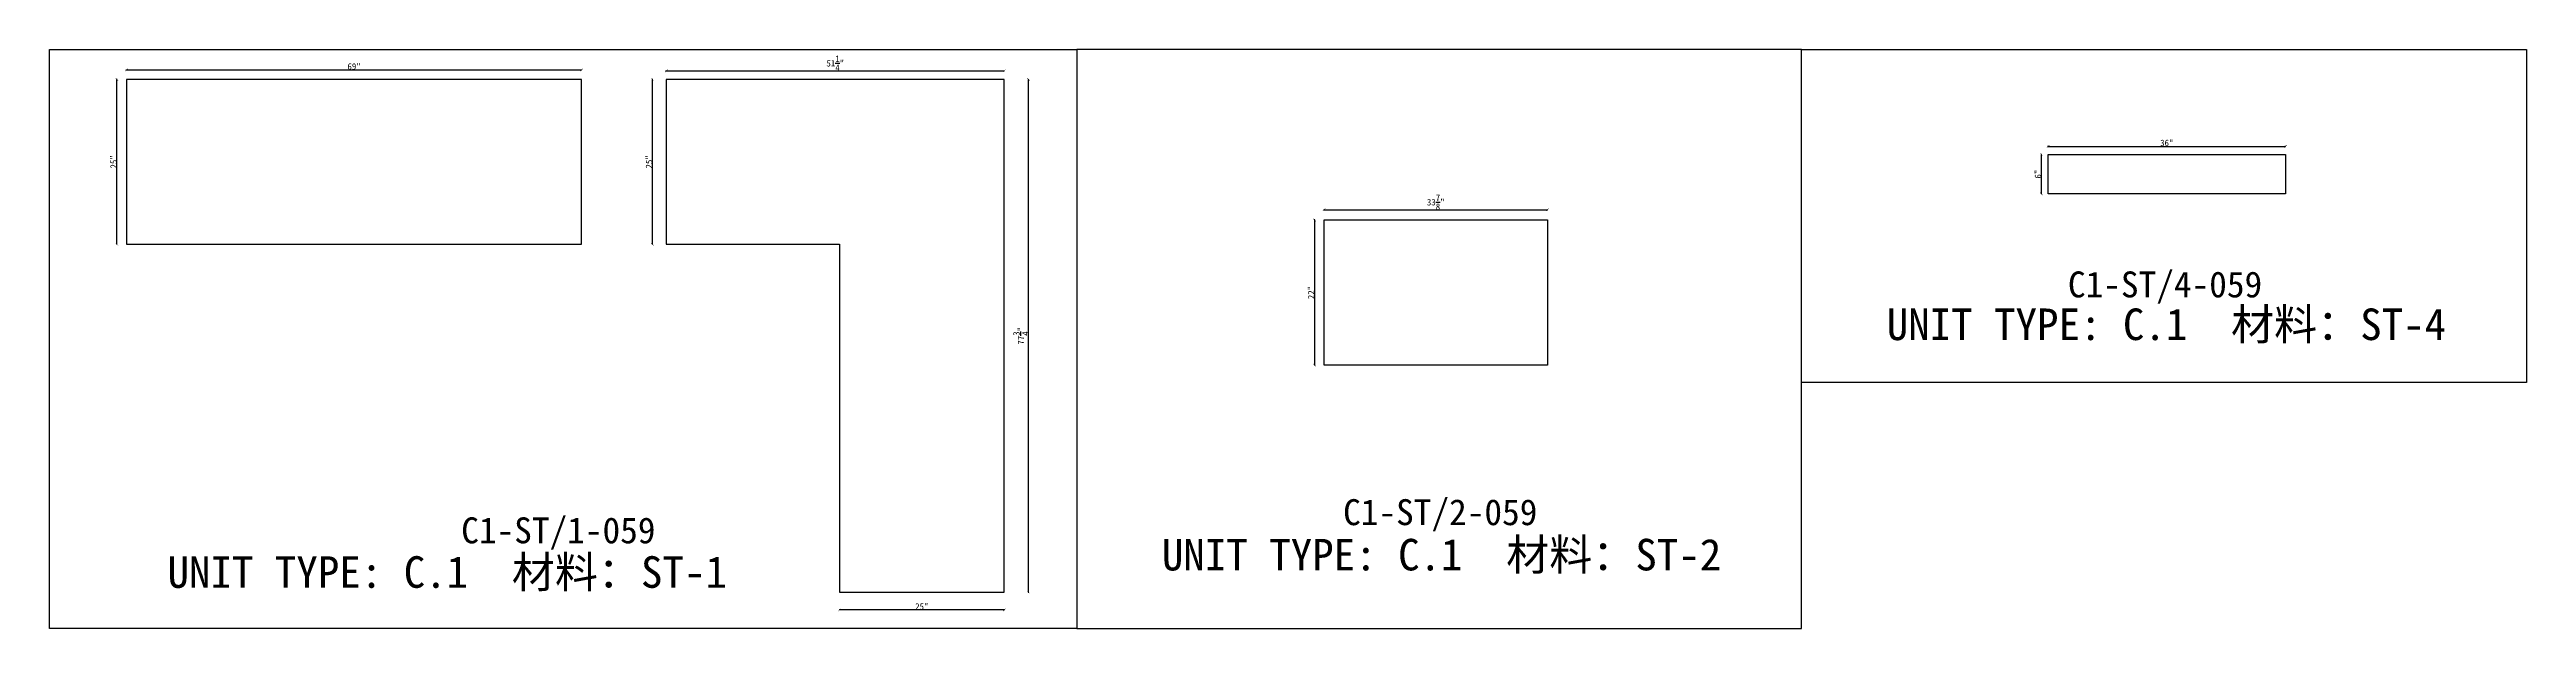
# Model space of a CAD drawing. Header units: millimetres. Extents: x -46966 to 138077, y -48408 to 2116.
# Drawn here: x -46966 to -37426, y -39505 to -37276 of the extents above; entities that cross this region are included whole.
import ezdxf
from ezdxf.enums import TextEntityAlignment as Align

# ---------------------------------------------------------------- set-up
doc = ezdxf.new("R2010")
doc.units = ezdxf.units.MM
doc.layers.add('PART_NUMBER', color=3, linetype='Continuous')
doc.styles.add('样式 1', font='')
doc.styles.get('样式 1').set_extended_font_data('NSimSun')
doc.dimstyles.new('副本 ISO-25', dxfattribs={"dimtxt": 25, "dimasz": 10, "dimexe": 1.5, "dimexo": 0.5, "dimtad": 1, "dimlfac": 0.03937, "dimlunit": 5, "dimtxsty": '样式 1', "dimblk": 'ARCHTICK', "dimcen": 2.5, "dimclrd": 256, "dimclrt": 1, "dimazin": 3, "dimtfac": 1, "dimtmove": 0, "dimatfit": 3, "dimfxlon": 1})

msp = doc.modelspace()

# ---------------------------------------------------------------- texts
at = {"style": '样式 1'}
for s, p in [('材料：ST-4', (-38563.503, -38394.542)), ('UNIT TYPE: C.1', (-39889.784, -38394.542)), ('材料：ST-1', (-45185.463, -39348.674)), ('UNIT TYPE: C.1', (-42681.658, -39281.721)), ('材料：ST-2', (-41355.377, -39281.721)), ('UNIT TYPE: C.1', (-46511.744, -39348.674))]:
    msp.add_text(s, height=121.5865, dxfattribs=at).set_placement(p)
at = {"layer": 'PART_NUMBER', "color": 3, "style": '样式 1'}
for s, p in [('C1-ST/4-059', (-38817.548, -38180.216)), ('C1-ST/2-059', (-41609.422, -39057.385)), ('C1-ST/1-059', (-45006.304, -39127.385))]:
    msp.add_text(s, height=100, dxfattribs=at).set_placement(p, align=Align.MIDDLE_CENTER)

# ---------------------------------------------------------------- blocks, each defined once
blk = doc.blocks.new('_ArchTick')
at = {"color": 0, "linetype": 'ByBlock', "const_width": 0.15}
blk.add_lwpolyline([(-0.5, -0.5), (0.5, 0.5)], dxfattribs=at)
blk = doc.blocks.new('*D176')
at = {"color": 0, "lineweight": -2, "transparency": 16777216}
for p, q in [((-46705.4, -37390.6), (-46707.9, -37390.6)), ((-46705.4, -38025.6), (-46707.9, -38025.6))]:
    blk.add_line(p, q, dxfattribs=at)
at = {"lineweight": -2, "transparency": 16777216}
blk.add_line((-46706.4, -38025.6), (-46706.4, -37390.6), dxfattribs=at)
at = {"layer": 'Defpoints', "color": 0, "transparency": 16777216}
for p in [(-46706.4, -37390.6), (-46669.4, -37390.6), (-46669.4, -38025.6)]:
    blk.add_point(p, dxfattribs=at)
at = {"lineweight": -2, "transparency": 16777216, "xscale": 10, "yscale": 10, "zscale": 10}
for p, rotation in [((-46706.4, -37390.6), 90), ((-46706.4, -38025.6), 270)]:
    blk.add_blockref('_ArchTick', p, dxfattribs=dict(at, rotation=rotation))
at = {"color": 1, "transparency": 16777216, "insert": (-46719.5, -37708.1), "char_height": 25, "attachment_point": 5, "rotation": 90, "style": '样式 1'}
blk.add_mtext('\\A1;25"', dxfattribs=at)
blk = doc.blocks.new('*D177')
at = {"color": 0, "lineweight": -2, "transparency": 16777216}
for p, q in [((-46669.4, -37355.2), (-46669.4, -37352.7)), ((-44916.8, -37355.2), (-44916.8, -37352.7))]:
    blk.add_line(p, q, dxfattribs=at)
at = {"lineweight": -2, "transparency": 16777216}
blk.add_line((-46669.4, -37354.2), (-44916.8, -37354.2), dxfattribs=at)
at = {"layer": 'Defpoints', "color": 0, "transparency": 16777216}
for p in [(-46669.4, -37390.6), (-44916.8, -37354.2), (-44916.8, -37390.6)]:
    blk.add_point(p, dxfattribs=at)
at = {"lineweight": -2, "transparency": 16777216, "xscale": 10, "yscale": 10, "zscale": 10, "rotation": 180}
blk.add_blockref('_ArchTick', (-46669.4, -37354.2), dxfattribs=at)
at = {"lineweight": -2, "transparency": 16777216, "xscale": 10, "yscale": 10, "zscale": 10}
blk.add_blockref('_ArchTick', (-44916.8, -37354.2), dxfattribs=at)
at = {"color": 1, "transparency": 16777216, "insert": (-45793.1, -37341.1), "char_height": 25, "attachment_point": 5, "style": '样式 1'}
blk.add_mtext('\\A1;69"', dxfattribs=at)
blk = doc.blocks.new('*D172')
at = {"color": 0, "lineweight": -2, "transparency": 16777216}
for p, q in [((-44590.5, -37358.4), (-44590.5, -37355.9)), ((-43288.8, -37358.4), (-43288.8, -37355.9))]:
    blk.add_line(p, q, dxfattribs=at)
at = {"lineweight": -2, "transparency": 16777216}
blk.add_line((-44590.5, -37357.4), (-43288.8, -37357.4), dxfattribs=at)
at = {"layer": 'Defpoints', "color": 0, "transparency": 16777216}
for p in [(-44590.5, -37390.6), (-43288.8, -37357.4), (-43288.8, -37390.6)]:
    blk.add_point(p, dxfattribs=at)
at = {"lineweight": -2, "transparency": 16777216, "xscale": 10, "yscale": 10, "zscale": 10, "rotation": 180}
blk.add_blockref('_ArchTick', (-44590.5, -37357.4), dxfattribs=at)
at = {"lineweight": -2, "transparency": 16777216, "xscale": 10, "yscale": 10, "zscale": 10}
blk.add_blockref('_ArchTick', (-43288.8, -37357.4), dxfattribs=at)
at = {"color": 1, "transparency": 16777216, "insert": (-43939.6, -37328.4), "char_height": 25, "attachment_point": 5, "style": '样式 1'}
blk.add_mtext('\\A1;51{\\H1x;\\S1/4;}"', dxfattribs=at)
blk = doc.blocks.new('*D173')
at = {"color": 0, "lineweight": -2, "transparency": 16777216}
for p, q in [((-44643, -37390.6), (-44645.5, -37390.6)), ((-44643, -38025.6), (-44645.5, -38025.6))]:
    blk.add_line(p, q, dxfattribs=at)
at = {"lineweight": -2, "transparency": 16777216}
blk.add_line((-44644, -38025.6), (-44644, -37390.6), dxfattribs=at)
at = {"layer": 'Defpoints', "color": 0, "transparency": 16777216}
for p in [(-44644, -37390.6), (-44590.5, -37390.6), (-44590.5, -38025.6)]:
    blk.add_point(p, dxfattribs=at)
at = {"lineweight": -2, "transparency": 16777216, "xscale": 10, "yscale": 10, "zscale": 10}
for p, rotation in [((-44644, -37390.6), 90), ((-44644, -38025.6), 270)]:
    blk.add_blockref('_ArchTick', p, dxfattribs=dict(at, rotation=rotation))
at = {"color": 1, "transparency": 16777216, "insert": (-44657.1, -37708.1), "char_height": 25, "attachment_point": 5, "rotation": 90, "style": '样式 1'}
blk.add_mtext('\\A1;25"', dxfattribs=at)
blk = doc.blocks.new('*D174')
at = {"color": 0, "lineweight": -2, "transparency": 16777216}
for p, q in [((-43923.8, -39432.8), (-43923.8, -39435.3)), ((-43288.8, -39432.8), (-43288.8, -39435.3))]:
    blk.add_line(p, q, dxfattribs=at)
at = {"lineweight": -2, "transparency": 16777216}
blk.add_line((-43288.8, -39433.8), (-43923.8, -39433.8), dxfattribs=at)
at = {"layer": 'Defpoints', "color": 0, "transparency": 16777216}
for p in [(-43923.8, -39365.4), (-43288.8, -39365.4), (-43923.8, -39433.8)]:
    blk.add_point(p, dxfattribs=at)
at = {"lineweight": -2, "transparency": 16777216, "xscale": 10, "yscale": 10, "zscale": 10, "rotation": 180}
blk.add_blockref('_ArchTick', (-43923.8, -39433.8), dxfattribs=at)
at = {"lineweight": -2, "transparency": 16777216, "xscale": 10, "yscale": 10, "zscale": 10}
blk.add_blockref('_ArchTick', (-43288.8, -39433.8), dxfattribs=at)
at = {"color": 1, "transparency": 16777216, "insert": (-43606.3, -39420.7), "char_height": 25, "attachment_point": 5, "style": '样式 1'}
blk.add_mtext('\\A1;25"', dxfattribs=at)
blk = doc.blocks.new('*D175')
at = {"color": 0, "lineweight": -2, "transparency": 16777216}
for p, q in [((-43196.5, -37390.6), (-43194, -37390.6)), ((-43196.5, -39365.4), (-43194, -39365.4))]:
    blk.add_line(p, q, dxfattribs=at)
at = {"lineweight": -2, "transparency": 16777216}
blk.add_line((-43195.5, -39365.4), (-43195.5, -37390.6), dxfattribs=at)
at = {"layer": 'Defpoints', "color": 0, "transparency": 16777216}
for p in [(-43288.8, -37390.6), (-43195.5, -37390.6), (-43288.8, -39365.4)]:
    blk.add_point(p, dxfattribs=at)
at = {"lineweight": -2, "transparency": 16777216, "xscale": 10, "yscale": 10, "zscale": 10}
for p, rotation in [((-43195.5, -37390.6), 90), ((-43195.5, -39365.4), 270)]:
    blk.add_blockref('_ArchTick', p, dxfattribs=dict(at, rotation=rotation))
at = {"color": 1, "transparency": 16777216, "insert": (-43224.6, -38378), "char_height": 25, "attachment_point": 5, "rotation": 90, "style": '样式 1'}
blk.add_mtext('\\A1;77{\\H1x;\\S3/4;}"', dxfattribs=at)
blk = doc.blocks.new('*D178')
at = {"color": 0, "lineweight": -2, "transparency": 16777216}
for p, q in [((-42056.9, -37893.7), (-42056.9, -37891.2)), ((-41196.5, -37893.7), (-41196.5, -37891.2))]:
    blk.add_line(p, q, dxfattribs=at)
at = {"lineweight": -2, "transparency": 16777216}
blk.add_line((-42056.9, -37892.7), (-41196.5, -37892.7), dxfattribs=at)
at = {"layer": 'Defpoints', "color": 0, "transparency": 16777216}
for p in [(-42056.9, -37932.1), (-41196.5, -37892.7), (-41196.5, -37932.1)]:
    blk.add_point(p, dxfattribs=at)
at = {"lineweight": -2, "transparency": 16777216, "xscale": 10, "yscale": 10, "zscale": 10, "rotation": 180}
blk.add_blockref('_ArchTick', (-42056.9, -37892.7), dxfattribs=at)
at = {"lineweight": -2, "transparency": 16777216, "xscale": 10, "yscale": 10, "zscale": 10}
blk.add_blockref('_ArchTick', (-41196.5, -37892.7), dxfattribs=at)
at = {"color": 1, "transparency": 16777216, "insert": (-41626.7, -37863.6), "char_height": 25, "attachment_point": 5, "style": '样式 1'}
blk.add_mtext('\\A1;33{\\H1x;\\S7/8;}"', dxfattribs=at)
blk = doc.blocks.new('*D179')
at = {"color": 0, "lineweight": -2, "transparency": 16777216}
for p, q in [((-42092.5, -37932.1), (-42095, -37932.1)), ((-42092.5, -38490.9), (-42095, -38490.9))]:
    blk.add_line(p, q, dxfattribs=at)
at = {"lineweight": -2, "transparency": 16777216}
blk.add_line((-42093.5, -37932.1), (-42093.5, -38490.9), dxfattribs=at)
at = {"layer": 'Defpoints', "color": 0, "transparency": 16777216}
for p in [(-42056.9, -37932.1), (-42093.5, -38490.9), (-42056.9, -38490.9)]:
    blk.add_point(p, dxfattribs=at)
at = {"lineweight": -2, "transparency": 16777216, "xscale": 10, "yscale": 10, "zscale": 10}
for p, rotation in [((-42093.5, -37932.1), 90), ((-42093.5, -38490.9), 270)]:
    blk.add_blockref('_ArchTick', p, dxfattribs=dict(at, rotation=rotation))
at = {"color": 1, "transparency": 16777216, "insert": (-42106.7, -38211.5), "char_height": 25, "attachment_point": 5, "rotation": 90, "style": '样式 1'}
blk.add_mtext('\\A1;22"', dxfattribs=at)
blk = doc.blocks.new('*D180')
at = {"color": 0, "lineweight": -2, "transparency": 16777216}
for p, q in [((-39268.1, -37649.5), (-39268.1, -37647)), ((-38353.7, -37649.5), (-38353.7, -37647))]:
    blk.add_line(p, q, dxfattribs=at)
at = {"lineweight": -2, "transparency": 16777216}
blk.add_line((-39268.1, -37648.5), (-38353.7, -37648.5), dxfattribs=at)
at = {"layer": 'Defpoints', "color": 0, "transparency": 16777216}
for p in [(-39268.1, -37679.4), (-38353.7, -37648.5), (-38353.7, -37679.4)]:
    blk.add_point(p, dxfattribs=at)
at = {"lineweight": -2, "transparency": 16777216, "xscale": 10, "yscale": 10, "zscale": 10, "rotation": 180}
blk.add_blockref('_ArchTick', (-39268.1, -37648.5), dxfattribs=at)
at = {"lineweight": -2, "transparency": 16777216, "xscale": 10, "yscale": 10, "zscale": 10}
blk.add_blockref('_ArchTick', (-38353.7, -37648.5), dxfattribs=at)
at = {"color": 1, "transparency": 16777216, "insert": (-38810.9, -37635.4), "char_height": 25, "attachment_point": 5, "style": '样式 1'}
blk.add_mtext('\\A1;36"', dxfattribs=at)
blk = doc.blocks.new('*D181')
at = {"color": 0, "lineweight": -2, "transparency": 16777216}
for p, q in [((-39292.9, -37679.4), (-39295.4, -37679.4)), ((-39292.9, -37831.8), (-39295.4, -37831.8))]:
    blk.add_line(p, q, dxfattribs=at)
at = {"lineweight": -2, "transparency": 16777216}
blk.add_line((-39293.9, -37831.8), (-39293.9, -37679.4), dxfattribs=at)
at = {"layer": 'Defpoints', "color": 0, "transparency": 16777216}
for p in [(-39293.9, -37679.4), (-39268.1, -37679.4), (-39268.1, -37831.8)]:
    blk.add_point(p, dxfattribs=at)
at = {"lineweight": -2, "transparency": 16777216, "xscale": 10, "yscale": 10, "zscale": 10}
for p, rotation in [((-39293.9, -37679.4), 90), ((-39293.9, -37831.8), 270)]:
    blk.add_blockref('_ArchTick', p, dxfattribs=dict(at, rotation=rotation))
at = {"color": 1, "transparency": 16777216, "insert": (-39307.1, -37755.6), "char_height": 25, "attachment_point": 5, "rotation": 90, "style": '样式 1'}
blk.add_mtext('\\A1;6"', dxfattribs=at)

# ---------------------------------------------------------------- dimensions: what is measured, and where the dimension line sits
for base, p1, p2, picture, middle in [((-43288.771, -37357.442), (-44590.521, -37390.575), (-43288.771, -37390.575), '*D172', (-43939.646, -37328.419)), ((-44916.816, -37354.245), (-46669.416, -37390.575), (-44916.816, -37390.575), '*D177', (-45793.116, -37341.12)), ((-38353.692, -37648.549), (-39268.092, -37679.385), (-38353.692, -37679.385), '*D180', (-38810.892, -37635.424)), ((-41196.462, -37892.69), (-42056.887, -37932.117), (-41196.462, -37932.117), '*D178', (-41626.675, -37863.597)), ((-43923.771, -39433.841), (-43288.771, -39365.425), (-43923.771, -39365.425), '*D174', (-43606.271, -39420.716))]:
    dim = msp.add_linear_dim(base=base, p1=p1, p2=p2, dimstyle='副本 ISO-25')
    dim.commit()
    dim.dimension.update_dxf_attribs({"geometry": picture, "text_midpoint": middle})
for base, p1, p2, picture, middle in [((-46706.356, -37390.575), (-46669.416, -38025.575), (-46669.416, -37390.575), '*D176', (-46719.481, -37708.075)), ((-44643.966, -37390.575), (-44590.521, -38025.575), (-44590.521, -37390.575), '*D173', (-44657.091, -37708.075)), ((-43195.549, -37390.575), (-43288.771, -39365.425), (-43288.771, -37390.575), '*D175', (-43224.642, -38378)), ((-39293.927, -37679.385), (-39268.092, -37831.785), (-39268.092, -37679.385), '*D181', (-39307.052, -37755.585)), ((-42093.533, -38490.917), (-42056.887, -37932.117), (-42056.887, -38490.917), '*D179', (-42106.658, -38211.517))]:
    dim = msp.add_linear_dim(base=base, p1=p1, p2=p2, angle=90, dimstyle='副本 ISO-25')
    dim.commit()
    dim.dimension.update_dxf_attribs({"geometry": picture, "text_midpoint": middle})

# ---------------------------------------------------------------- linework, layer by layer
at = {"color": 1}
for points in [[(-46966.168, -37275.649), (-43009.286, -37275.649), (-43009.286, -39505.216), (-46966.168, -39505.216)], [(-43009.286, -39505.216), (-40217.412, -39505.216), (-40217.412, -37275.649), (-43009.286, -37275.649)], [(-40217.412, -37275.649), (-37425.537, -37275.649), (-37425.537, -38558.046), (-40217.412, -38558.046)]]:
    msp.add_lwpolyline(points, close=True, dxfattribs=at)
for points in [[(-46669.416, -38025.575), (-44916.816, -38025.575), (-44916.816, -37390.575), (-46669.416, -37390.575)], [(-43288.771, -37390.575), (-44590.521, -37390.575), (-44590.521, -38025.575), (-43923.771, -38025.575), (-43923.771, -39365.425), (-43288.771, -39365.425)], [(-39268.092, -37679.385), (-38353.692, -37679.385), (-38353.692, -37831.785), (-39268.092, -37831.785)], [(-42056.887, -37932.117), (-41196.462, -37932.117), (-41196.462, -38490.917), (-42056.887, -38490.917)]]:
    msp.add_lwpolyline(points, close=True)

msp.set_redraw_order([(e.dxf.handle, doc.entitydb.next_handle()) for e in msp.query("TEXT MTEXT ATTDEF DIMENSION ARC_DIMENSION")])  # texts and dimensions are drawn at this point

doc.saveas('drawing.dxf')
